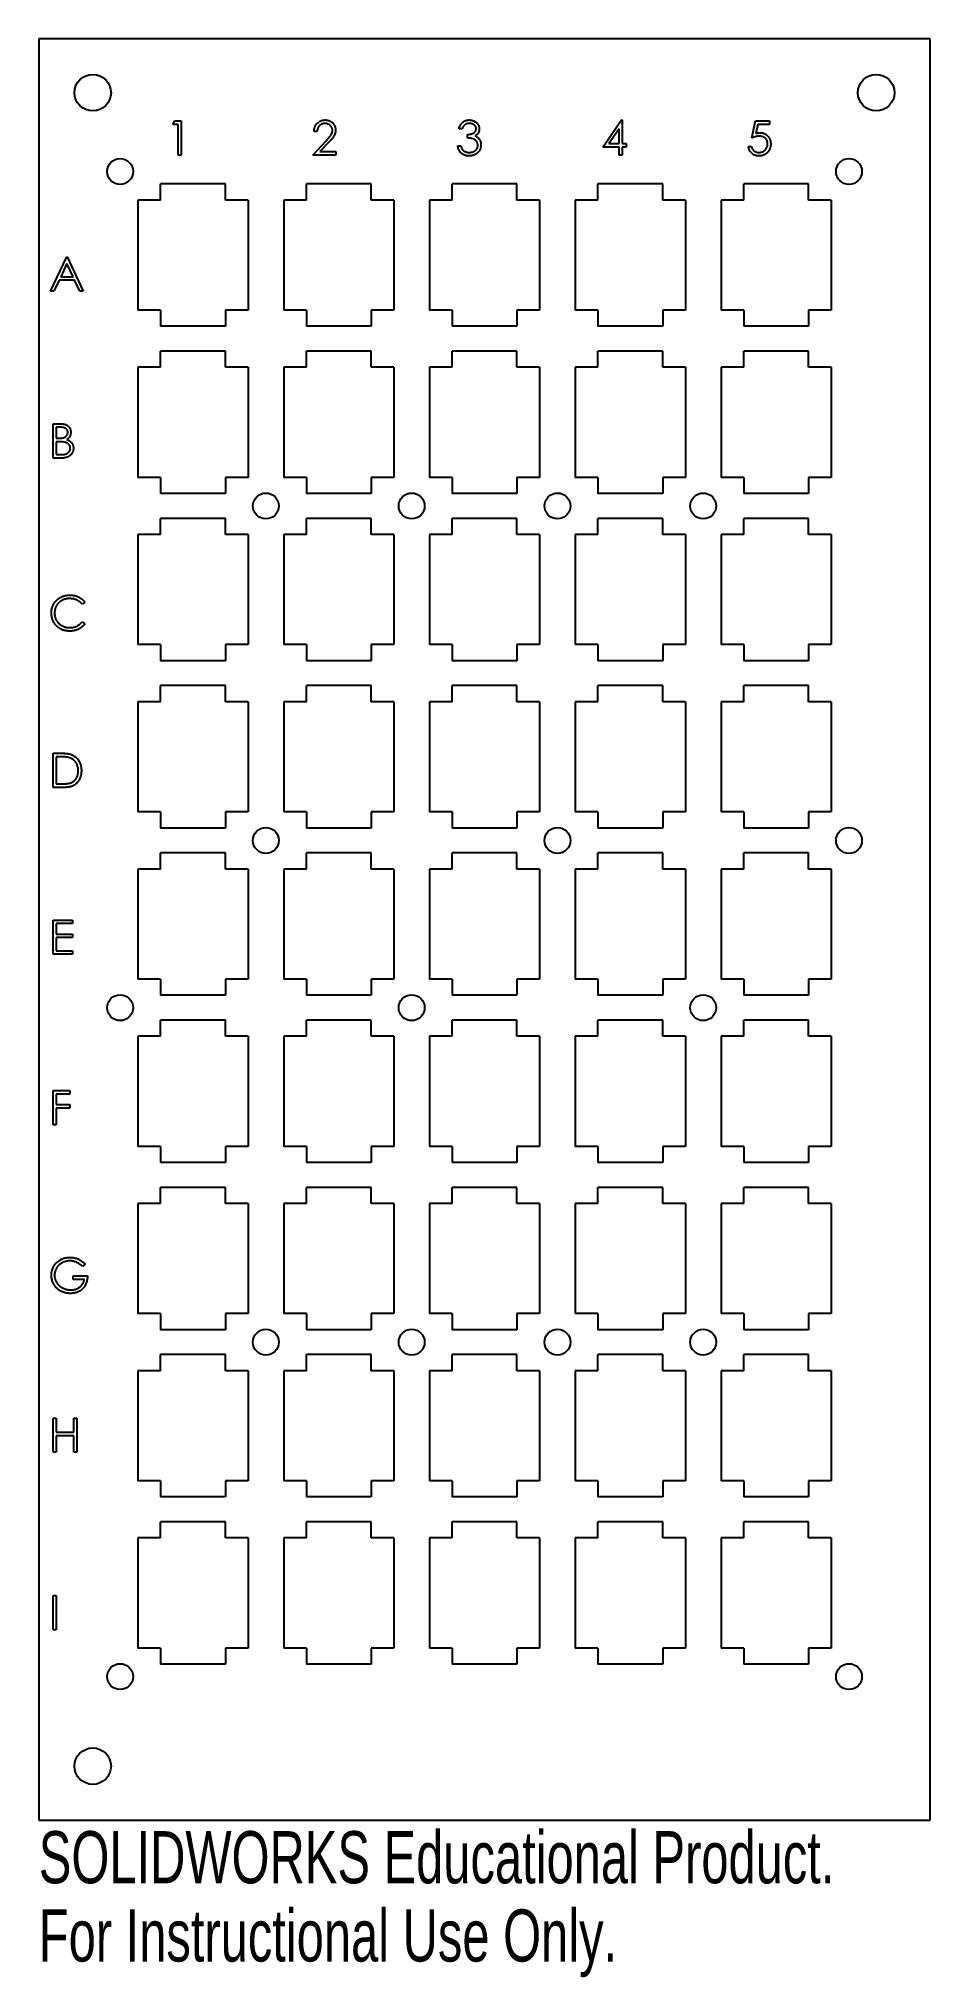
# Model space of a CAD drawing. Header units: millimetres. Extents: x -87 to -5, y -180 to -1.
import ezdxf

# ---------------------------------------------------------------- set-up
doc = ezdxf.new("R2010")
doc.units = ezdxf.units.MM
doc.styles.add('SLDTEXTSTYLE0', font='TXT', dxfattribs={"width": 0.7})

msp = doc.modelspace()

# ---------------------------------------------------------------- texts
at = {"color": 7, "linetype": 'Continuous', "char_height": 4.8336, "attachment_point": 1, "style": 'SLDTEXTSTYLE0'}
for s, insert in [('SOLIDWORKS Educational Product.', (-87.24, -166.93)), ('For Instructional Use Only.', (-87.24, -174.18))]:
    msp.add_mtext(s, dxfattribs=dict(at, insert=insert))

# ---------------------------------------------------------------- linework, layer by layer
at = {"color": 7, "linetype": 'Continuous', "lineweight": 25}
for p, q in [((-87.24, -0.81), (-87.24, -165.91)), ((-4.69, -0.81), (-87.24, -0.81)), ((-4.69, -165.91), (-4.69, -0.81)), ((-74.82, -8.74), (-74.63, -8.42)), ((-74.33, -8.74), (-74.82, -8.74)), ((-74.63, -8.42), (-74.05, -8.42)), ((-74.33, -11.59), (-74.33, -8.74)), ((-74.05, -8.42), (-74.05, -11.59)), ((-35.01, -10.86), (-33.28, -8.33)), ((-33.28, -8.33), (-33.22, -8.33)), ((-33.22, -8.33), (-33.22, -10.53)), ((-21.21, -10), (-20.88, -8.42)), ((-20.88, -8.42), (-19.58, -8.42)), ((-20.66, -8.74), (-20.83, -9.58)), ((-19.58, -8.74), (-20.66, -8.74)), ((-19.58, -8.42), (-19.58, -8.74)), ((-61.87, -11.59), (-60.64, -10.28)), ((-61.47, -9.39), (-61.75, -9.39)), ((-60.4, -10.42), (-61.2, -11.26)), ((-48.44, -10.74), (-48.16, -10.74)), ((-48.04, -9.15), (-48.32, -9.15)), ((-47.55, -10), (-47.55, -9.68)), ((-33.5, -9.15), (-34.45, -10.53)), ((-34.45, -10.53), (-33.5, -10.53)), ((-33.5, -10.53), (-33.5, -9.15)), ((-33.22, -10.53), (-32.85, -10.53)), ((-32.85, -10.53), (-32.85, -10.86)), ((-21.54, -10.78), (-21.25, -10.78)), ((-74.05, -11.59), (-74.33, -11.59)), ((-59.72, -11.59), (-61.87, -11.59)), ((-61.2, -11.26), (-59.72, -11.26)), ((-59.72, -11.26), (-59.72, -11.59)), ((-33.5, -10.86), (-35.01, -10.86)), ((-33.5, -11.59), (-33.5, -10.86)), ((-33.22, -11.59), (-33.5, -11.59)), ((-33.22, -10.86), (-33.22, -11.59)), ((-32.85, -10.86), (-33.22, -10.86)), ((-69.96, -14.26), (-75.96, -14.26)), ((-75.96, -15.76), (-75.96, -14.26)), ((-69.96, -15.76), (-69.96, -14.26)), ((-56.46, -14.26), (-62.46, -14.26)), ((-62.46, -15.76), (-62.46, -14.26)), ((-56.46, -15.76), (-56.46, -14.26)), ((-42.96, -14.26), (-48.96, -14.26)), ((-48.96, -15.76), (-48.96, -14.26)), ((-42.96, -15.76), (-42.96, -14.26)), ((-29.46, -14.26), (-35.46, -14.26)), ((-35.46, -15.76), (-35.46, -14.26)), ((-29.46, -15.76), (-29.46, -14.26)), ((-15.96, -14.26), (-21.96, -14.26)), ((-21.96, -15.76), (-21.96, -14.26)), ((-15.96, -15.76), (-15.96, -14.26)), ((-75.96, -15.76), (-78.06, -15.76)), ((-78.06, -15.76), (-78.06, -25.96)), ((-67.86, -15.76), (-69.96, -15.76)), ((-67.86, -15.76), (-67.86, -25.96)), ((-62.46, -15.76), (-64.56, -15.76)), ((-64.56, -15.76), (-64.56, -25.96)), ((-54.36, -15.76), (-56.46, -15.76)), ((-54.36, -15.76), (-54.36, -25.96)), ((-48.96, -15.76), (-51.06, -15.76)), ((-51.06, -15.76), (-51.06, -25.96)), ((-40.86, -15.76), (-42.96, -15.76)), ((-40.86, -15.76), (-40.86, -25.96)), ((-35.46, -15.76), (-37.56, -15.76)), ((-37.56, -15.76), (-37.56, -25.96)), ((-27.36, -15.76), (-29.46, -15.76)), ((-27.36, -15.76), (-27.36, -25.96)), ((-21.96, -15.76), (-24.06, -15.76)), ((-24.06, -15.76), (-24.06, -25.96)), ((-13.86, -15.76), (-15.96, -15.76)), ((-13.86, -15.76), (-13.86, -25.96)), ((-86.15, -24.2), (-84.64, -21.02)), ((-84.64, -21.02), (-84.6, -21.02)), ((-84.6, -21.02), (-83.14, -24.2)), ((-85.36, -23.18), (-85.84, -24.2)), ((-83.92, -23.18), (-85.36, -23.18)), ((-84.63, -21.64), (-85.2, -22.86)), ((-85.2, -22.86), (-84.07, -22.86)), ((-84.07, -22.86), (-84.63, -21.64)), ((-83.45, -24.2), (-83.92, -23.18)), ((-85.84, -24.2), (-86.15, -24.2)), ((-83.14, -24.2), (-83.45, -24.2)), ((-75.96, -25.96), (-78.06, -25.96)), ((-75.96, -25.96), (-75.96, -27.46)), ((-69.96, -25.96), (-69.96, -27.46)), ((-67.86, -25.96), (-69.96, -25.96)), ((-62.46, -25.96), (-64.56, -25.96)), ((-62.46, -25.96), (-62.46, -27.46)), ((-56.46, -25.96), (-56.46, -27.46)), ((-54.36, -25.96), (-56.46, -25.96)), ((-48.96, -25.96), (-51.06, -25.96)), ((-48.96, -25.96), (-48.96, -27.46)), ((-42.96, -25.96), (-42.96, -27.46)), ((-40.86, -25.96), (-42.96, -25.96)), ((-35.46, -25.96), (-37.56, -25.96)), ((-35.46, -25.96), (-35.46, -27.46)), ((-29.46, -25.96), (-29.46, -27.46)), ((-27.36, -25.96), (-29.46, -25.96)), ((-21.96, -25.96), (-24.06, -25.96)), ((-21.96, -25.96), (-21.96, -27.46)), ((-15.96, -25.96), (-15.96, -27.46)), ((-13.86, -25.96), (-15.96, -25.96)), ((-69.96, -27.46), (-75.96, -27.46)), ((-56.46, -27.46), (-62.46, -27.46)), ((-42.96, -27.46), (-48.96, -27.46)), ((-29.46, -27.46), (-35.46, -27.46)), ((-15.96, -27.46), (-21.96, -27.46)), ((-69.96, -29.76), (-75.96, -29.76)), ((-75.96, -31.26), (-75.96, -29.76)), ((-69.96, -31.26), (-69.96, -29.76)), ((-56.46, -29.76), (-62.46, -29.76)), ((-62.46, -31.26), (-62.46, -29.76)), ((-56.46, -31.26), (-56.46, -29.76)), ((-42.96, -29.76), (-48.96, -29.76)), ((-48.96, -31.26), (-48.96, -29.76)), ((-42.96, -31.26), (-42.96, -29.76)), ((-29.46, -29.76), (-35.46, -29.76)), ((-35.46, -31.26), (-35.46, -29.76)), ((-29.46, -31.26), (-29.46, -29.76)), ((-15.96, -29.76), (-21.96, -29.76)), ((-21.96, -31.26), (-21.96, -29.76)), ((-15.96, -31.26), (-15.96, -29.76)), ((-75.96, -31.26), (-78.06, -31.26)), ((-78.06, -31.26), (-78.06, -41.46)), ((-67.86, -31.26), (-69.96, -31.26)), ((-67.86, -31.26), (-67.86, -41.46)), ((-62.46, -31.26), (-64.56, -31.26)), ((-64.56, -31.26), (-64.56, -41.46)), ((-54.36, -31.26), (-56.46, -31.26)), ((-54.36, -31.26), (-54.36, -41.46)), ((-48.96, -31.26), (-51.06, -31.26)), ((-51.06, -31.26), (-51.06, -41.46)), ((-40.86, -31.26), (-42.96, -31.26)), ((-40.86, -31.26), (-40.86, -41.46)), ((-35.46, -31.26), (-37.56, -31.26)), ((-37.56, -31.26), (-37.56, -41.46)), ((-27.36, -31.26), (-29.46, -31.26)), ((-27.36, -31.26), (-27.36, -41.46)), ((-21.96, -31.26), (-24.06, -31.26)), ((-24.06, -31.26), (-24.06, -41.46)), ((-13.86, -31.26), (-15.96, -31.26)), ((-13.86, -31.26), (-13.86, -41.46)), ((-85.91, -36.49), (-85.29, -36.49)), ((-85.91, -39.67), (-85.91, -36.49)), ((-85.62, -36.82), (-85.62, -37.84)), ((-85.23, -36.82), (-85.62, -36.82)), ((-85.62, -37.84), (-85.43, -37.84)), ((-85.62, -38.16), (-85.62, -39.34)), ((-85.43, -38.16), (-85.62, -38.16)), ((-85.62, -39.34), (-85.21, -39.34)), ((-85.05, -39.67), (-85.91, -39.67)), ((-75.96, -41.46), (-78.06, -41.46)), ((-75.96, -41.46), (-75.96, -42.96)), ((-69.96, -42.96), (-75.96, -42.96)), ((-69.96, -41.46), (-69.96, -42.96)), ((-67.86, -41.46), (-69.96, -41.46)), ((-62.46, -41.46), (-64.56, -41.46)), ((-62.46, -41.46), (-62.46, -42.96)), ((-56.46, -42.96), (-62.46, -42.96)), ((-56.46, -41.46), (-56.46, -42.96)), ((-54.36, -41.46), (-56.46, -41.46)), ((-48.96, -41.46), (-51.06, -41.46)), ((-48.96, -41.46), (-48.96, -42.96)), ((-42.96, -42.96), (-48.96, -42.96)), ((-42.96, -41.46), (-42.96, -42.96)), ((-40.86, -41.46), (-42.96, -41.46)), ((-35.46, -41.46), (-37.56, -41.46)), ((-35.46, -41.46), (-35.46, -42.96)), ((-29.46, -42.96), (-35.46, -42.96)), ((-29.46, -41.46), (-29.46, -42.96)), ((-27.36, -41.46), (-29.46, -41.46)), ((-21.96, -41.46), (-24.06, -41.46)), ((-21.96, -41.46), (-21.96, -42.96)), ((-15.96, -42.96), (-21.96, -42.96)), ((-15.96, -41.46), (-15.96, -42.96)), ((-13.86, -41.46), (-15.96, -41.46)), ((-69.96, -45.26), (-75.96, -45.26)), ((-75.96, -46.76), (-75.96, -45.26)), ((-69.96, -46.76), (-69.96, -45.26)), ((-56.46, -45.26), (-62.46, -45.26)), ((-62.46, -46.76), (-62.46, -45.26)), ((-56.46, -46.76), (-56.46, -45.26)), ((-42.96, -45.26), (-48.96, -45.26)), ((-48.96, -46.76), (-48.96, -45.26)), ((-42.96, -46.76), (-42.96, -45.26)), ((-29.46, -45.26), (-35.46, -45.26)), ((-35.46, -46.76), (-35.46, -45.26)), ((-29.46, -46.76), (-29.46, -45.26)), ((-15.96, -45.26), (-21.96, -45.26)), ((-21.96, -46.76), (-21.96, -45.26)), ((-15.96, -46.76), (-15.96, -45.26)), ((-75.96, -46.76), (-78.06, -46.76)), ((-78.06, -46.76), (-78.06, -56.96)), ((-67.86, -46.76), (-69.96, -46.76)), ((-67.86, -46.76), (-67.86, -56.96)), ((-62.46, -46.76), (-64.56, -46.76)), ((-64.56, -46.76), (-64.56, -56.96)), ((-54.36, -46.76), (-56.46, -46.76)), ((-54.36, -46.76), (-54.36, -56.96)), ((-48.96, -46.76), (-51.06, -46.76)), ((-51.06, -46.76), (-51.06, -56.96)), ((-40.86, -46.76), (-42.96, -46.76)), ((-40.86, -46.76), (-40.86, -56.96)), ((-35.46, -46.76), (-37.56, -46.76)), ((-37.56, -46.76), (-37.56, -56.96)), ((-27.36, -46.76), (-29.46, -46.76)), ((-27.36, -46.76), (-27.36, -56.96)), ((-21.96, -46.76), (-24.06, -46.76)), ((-24.06, -46.76), (-24.06, -56.96)), ((-13.86, -46.76), (-15.96, -46.76)), ((-13.86, -46.76), (-13.86, -56.96)), ((-82.97, -53.03), (-83.22, -53.22)), ((-83.22, -54.85), (-82.97, -55.04)), ((-75.96, -56.96), (-78.06, -56.96)), ((-75.96, -56.96), (-75.96, -58.46)), ((-67.86, -56.96), (-69.96, -56.96)), ((-69.96, -56.96), (-69.96, -58.46)), ((-62.46, -56.96), (-64.56, -56.96)), ((-62.46, -56.96), (-62.46, -58.46)), ((-56.46, -56.96), (-56.46, -58.46)), ((-54.36, -56.96), (-56.46, -56.96)), ((-48.96, -56.96), (-51.06, -56.96)), ((-48.96, -56.96), (-48.96, -58.46)), ((-42.96, -56.96), (-42.96, -58.46)), ((-40.86, -56.96), (-42.96, -56.96)), ((-35.46, -56.96), (-37.56, -56.96)), ((-35.46, -56.96), (-35.46, -58.46)), ((-29.46, -56.96), (-29.46, -58.46)), ((-27.36, -56.96), (-29.46, -56.96)), ((-21.96, -56.96), (-24.06, -56.96)), ((-21.96, -56.96), (-21.96, -58.46)), ((-15.96, -56.96), (-15.96, -58.46)), ((-13.86, -56.96), (-15.96, -56.96)), ((-69.96, -58.46), (-75.96, -58.46)), ((-56.46, -58.46), (-62.46, -58.46)), ((-42.96, -58.46), (-48.96, -58.46)), ((-29.46, -58.46), (-35.46, -58.46)), ((-15.96, -58.46), (-21.96, -58.46)), ((-75.96, -62.26), (-75.96, -60.76)), ((-69.96, -60.76), (-75.96, -60.76)), ((-69.96, -62.26), (-69.96, -60.76)), ((-56.46, -60.76), (-62.46, -60.76)), ((-62.46, -62.26), (-62.46, -60.76)), ((-56.46, -62.26), (-56.46, -60.76)), ((-42.96, -60.76), (-48.96, -60.76)), ((-48.96, -62.26), (-48.96, -60.76)), ((-42.96, -62.26), (-42.96, -60.76)), ((-29.46, -60.76), (-35.46, -60.76)), ((-35.46, -62.26), (-35.46, -60.76)), ((-29.46, -62.26), (-29.46, -60.76)), ((-15.96, -60.76), (-21.96, -60.76)), ((-21.96, -62.26), (-21.96, -60.76)), ((-15.96, -62.26), (-15.96, -60.76)), ((-78.06, -62.26), (-78.06, -72.46)), ((-75.96, -62.26), (-78.06, -62.26)), ((-67.86, -62.26), (-69.96, -62.26)), ((-67.86, -62.26), (-67.86, -72.46)), ((-62.46, -62.26), (-64.56, -62.26)), ((-64.56, -62.26), (-64.56, -72.46)), ((-54.36, -62.26), (-56.46, -62.26)), ((-54.36, -62.26), (-54.36, -72.46)), ((-48.96, -62.26), (-51.06, -62.26)), ((-51.06, -62.26), (-51.06, -72.46)), ((-40.86, -62.26), (-42.96, -62.26)), ((-40.86, -62.26), (-40.86, -72.46)), ((-35.46, -62.26), (-37.56, -62.26)), ((-37.56, -62.26), (-37.56, -72.46)), ((-27.36, -62.26), (-29.46, -62.26)), ((-27.36, -62.26), (-27.36, -72.46)), ((-21.96, -62.26), (-24.06, -62.26)), ((-24.06, -62.26), (-24.06, -72.46)), ((-13.86, -62.26), (-15.96, -62.26)), ((-13.86, -62.26), (-13.86, -72.46)), ((-85.91, -67.02), (-85.26, -67.02)), ((-85.91, -70.2), (-85.91, -67.02)), ((-85.4, -67.35), (-85.62, -67.35)), ((-85.62, -67.35), (-85.62, -69.87)), ((-85.62, -69.87), (-85.26, -69.87)), ((-84.92, -70.2), (-85.91, -70.2)), ((-75.96, -72.46), (-78.06, -72.46)), ((-75.96, -72.46), (-75.96, -73.96)), ((-69.96, -72.46), (-69.96, -73.96)), ((-67.86, -72.46), (-69.96, -72.46)), ((-62.46, -72.46), (-64.56, -72.46)), ((-62.46, -72.46), (-62.46, -73.96)), ((-56.46, -72.46), (-56.46, -73.96)), ((-54.36, -72.46), (-56.46, -72.46)), ((-48.96, -72.46), (-51.06, -72.46)), ((-48.96, -72.46), (-48.96, -73.96)), ((-42.96, -72.46), (-42.96, -73.96)), ((-40.86, -72.46), (-42.96, -72.46)), ((-35.46, -72.46), (-37.56, -72.46)), ((-35.46, -72.46), (-35.46, -73.96)), ((-29.46, -72.46), (-29.46, -73.96)), ((-27.36, -72.46), (-29.46, -72.46)), ((-21.96, -72.46), (-24.06, -72.46)), ((-21.96, -72.46), (-21.96, -73.96)), ((-15.96, -72.46), (-15.96, -73.96)), ((-13.86, -72.46), (-15.96, -72.46)), ((-69.96, -73.96), (-75.96, -73.96)), ((-56.46, -73.96), (-62.46, -73.96)), ((-42.96, -73.96), (-48.96, -73.96)), ((-29.46, -73.96), (-35.46, -73.96)), ((-15.96, -73.96), (-21.96, -73.96)), ((-69.96, -76.26), (-75.96, -76.26)), ((-75.96, -77.76), (-75.96, -76.26)), ((-69.96, -77.76), (-69.96, -76.26)), ((-56.46, -76.26), (-62.46, -76.26)), ((-62.46, -77.76), (-62.46, -76.26)), ((-56.46, -77.76), (-56.46, -76.26)), ((-42.96, -76.26), (-48.96, -76.26)), ((-48.96, -77.76), (-48.96, -76.26)), ((-42.96, -77.76), (-42.96, -76.26)), ((-29.46, -76.26), (-35.46, -76.26)), ((-35.46, -77.76), (-35.46, -76.26)), ((-29.46, -77.76), (-29.46, -76.26)), ((-15.96, -76.26), (-21.96, -76.26)), ((-21.96, -77.76), (-21.96, -76.26)), ((-15.96, -77.76), (-15.96, -76.26)), ((-78.06, -77.76), (-78.06, -87.96)), ((-75.96, -77.76), (-78.06, -77.76)), ((-67.86, -77.76), (-69.96, -77.76)), ((-67.86, -77.76), (-67.86, -87.96)), ((-62.46, -77.76), (-64.56, -77.76)), ((-64.56, -77.76), (-64.56, -87.96)), ((-54.36, -77.76), (-56.46, -77.76)), ((-54.36, -77.76), (-54.36, -87.96)), ((-48.96, -77.76), (-51.06, -77.76)), ((-51.06, -77.76), (-51.06, -87.96)), ((-40.86, -77.76), (-42.96, -77.76)), ((-40.86, -77.76), (-40.86, -87.96)), ((-35.46, -77.76), (-37.56, -77.76)), ((-37.56, -77.76), (-37.56, -87.96)), ((-27.36, -77.76), (-29.46, -77.76)), ((-27.36, -77.76), (-27.36, -87.96)), ((-21.96, -77.76), (-24.06, -77.76)), ((-24.06, -77.76), (-24.06, -87.96)), ((-13.86, -77.76), (-15.96, -77.76)), ((-13.86, -77.76), (-13.86, -87.96)), ((-85.91, -82.49), (-84.11, -82.49)), ((-85.91, -85.66), (-85.91, -82.49)), ((-84.11, -82.49), (-84.11, -82.81)), ((-85.62, -82.81), (-85.62, -83.79)), ((-84.11, -82.81), (-85.62, -82.81)), ((-85.62, -83.79), (-84.11, -83.79)), ((-85.62, -84.12), (-85.62, -85.34)), ((-84.11, -84.12), (-85.62, -84.12)), ((-84.11, -83.79), (-84.11, -84.12)), ((-84.11, -85.66), (-85.91, -85.66)), ((-85.62, -85.34), (-84.11, -85.34)), ((-84.11, -85.34), (-84.11, -85.66)), ((-75.96, -87.96), (-78.06, -87.96)), ((-75.96, -87.96), (-75.96, -89.46)), ((-69.96, -87.96), (-69.96, -89.46)), ((-67.86, -87.96), (-69.96, -87.96)), ((-62.46, -87.96), (-64.56, -87.96)), ((-62.46, -87.96), (-62.46, -89.46)), ((-56.46, -87.96), (-56.46, -89.46)), ((-54.36, -87.96), (-56.46, -87.96)), ((-48.96, -87.96), (-51.06, -87.96)), ((-48.96, -87.96), (-48.96, -89.46)), ((-42.96, -87.96), (-42.96, -89.46)), ((-40.86, -87.96), (-42.96, -87.96)), ((-35.46, -87.96), (-37.56, -87.96)), ((-35.46, -87.96), (-35.46, -89.46)), ((-29.46, -87.96), (-29.46, -89.46)), ((-27.36, -87.96), (-29.46, -87.96)), ((-21.96, -87.96), (-24.06, -87.96)), ((-21.96, -87.96), (-21.96, -89.46)), ((-15.96, -87.96), (-15.96, -89.46)), ((-13.86, -87.96), (-15.96, -87.96)), ((-69.96, -89.46), (-75.96, -89.46)), ((-56.46, -89.46), (-62.46, -89.46)), ((-42.96, -89.46), (-48.96, -89.46)), ((-29.46, -89.46), (-35.46, -89.46)), ((-15.96, -89.46), (-21.96, -89.46)), ((-75.96, -93.26), (-78.06, -93.26)), ((-78.06, -93.26), (-78.06, -103.46)), ((-75.96, -93.26), (-75.96, -91.76)), ((-69.96, -91.76), (-75.96, -91.76)), ((-69.96, -93.26), (-69.96, -91.76)), ((-67.86, -93.26), (-69.96, -93.26)), ((-67.86, -93.26), (-67.86, -103.46)), ((-62.46, -93.26), (-64.56, -93.26)), ((-64.56, -93.26), (-64.56, -103.46)), ((-56.46, -91.76), (-62.46, -91.76)), ((-62.46, -93.26), (-62.46, -91.76)), ((-56.46, -93.26), (-56.46, -91.76)), ((-54.36, -93.26), (-56.46, -93.26)), ((-54.36, -93.26), (-54.36, -103.46)), ((-48.96, -93.26), (-51.06, -93.26)), ((-51.06, -93.26), (-51.06, -103.46)), ((-42.96, -91.76), (-48.96, -91.76)), ((-48.96, -93.26), (-48.96, -91.76)), ((-42.96, -93.26), (-42.96, -91.76)), ((-40.86, -93.26), (-42.96, -93.26)), ((-40.86, -93.26), (-40.86, -103.46)), ((-35.46, -93.26), (-37.56, -93.26)), ((-37.56, -93.26), (-37.56, -103.46)), ((-29.46, -91.76), (-35.46, -91.76)), ((-35.46, -93.26), (-35.46, -91.76)), ((-29.46, -93.26), (-29.46, -91.76)), ((-27.36, -93.26), (-29.46, -93.26)), ((-27.36, -93.26), (-27.36, -103.46)), ((-21.96, -93.26), (-24.06, -93.26)), ((-24.06, -93.26), (-24.06, -103.46)), ((-15.96, -91.76), (-21.96, -91.76)), ((-21.96, -93.26), (-21.96, -91.76)), ((-15.96, -93.26), (-15.96, -91.76)), ((-13.86, -93.26), (-15.96, -93.26)), ((-13.86, -93.26), (-13.86, -103.46)), ((-85.91, -98.28), (-84.36, -98.28)), ((-85.91, -101.46), (-85.91, -98.28)), ((-85.62, -98.61), (-85.62, -99.59)), ((-84.36, -98.61), (-85.62, -98.61)), ((-84.36, -98.28), (-84.36, -98.61)), ((-85.62, -99.59), (-84.36, -99.59)), ((-85.62, -99.91), (-85.62, -101.46)), ((-84.36, -99.91), (-85.62, -99.91)), ((-84.36, -99.59), (-84.36, -99.91)), ((-85.62, -101.46), (-85.91, -101.46)), ((-75.96, -103.46), (-78.06, -103.46)), ((-75.96, -103.46), (-75.96, -104.96)), ((-69.96, -103.46), (-69.96, -104.96)), ((-67.86, -103.46), (-69.96, -103.46)), ((-62.46, -103.46), (-64.56, -103.46)), ((-62.46, -103.46), (-62.46, -104.96)), ((-56.46, -103.46), (-56.46, -104.96)), ((-54.36, -103.46), (-56.46, -103.46)), ((-48.96, -103.46), (-51.06, -103.46)), ((-48.96, -103.46), (-48.96, -104.96)), ((-42.96, -103.46), (-42.96, -104.96)), ((-40.86, -103.46), (-42.96, -103.46)), ((-35.46, -103.46), (-37.56, -103.46)), ((-35.46, -103.46), (-35.46, -104.96)), ((-29.46, -103.46), (-29.46, -104.96)), ((-27.36, -103.46), (-29.46, -103.46)), ((-21.96, -103.46), (-24.06, -103.46)), ((-21.96, -103.46), (-21.96, -104.96)), ((-15.96, -103.46), (-15.96, -104.96)), ((-13.86, -103.46), (-15.96, -103.46)), ((-69.96, -104.96), (-75.96, -104.96)), ((-56.46, -104.96), (-62.46, -104.96)), ((-42.96, -104.96), (-48.96, -104.96)), ((-29.46, -104.96), (-35.46, -104.96)), ((-15.96, -104.96), (-21.96, -104.96)), ((-69.96, -107.26), (-75.96, -107.26)), ((-75.96, -108.76), (-75.96, -107.26)), ((-69.96, -108.76), (-69.96, -107.26)), ((-56.46, -107.26), (-62.46, -107.26)), ((-62.46, -108.76), (-62.46, -107.26)), ((-56.46, -108.76), (-56.46, -107.26)), ((-42.96, -107.26), (-48.96, -107.26)), ((-48.96, -108.76), (-48.96, -107.26)), ((-42.96, -108.76), (-42.96, -107.26)), ((-29.46, -107.26), (-35.46, -107.26)), ((-35.46, -108.76), (-35.46, -107.26)), ((-29.46, -108.76), (-29.46, -107.26)), ((-15.96, -107.26), (-21.96, -107.26)), ((-21.96, -108.76), (-21.96, -107.26)), ((-15.96, -108.76), (-15.96, -107.26)), ((-75.96, -108.76), (-78.06, -108.76)), ((-78.06, -108.76), (-78.06, -118.96)), ((-67.86, -108.76), (-69.96, -108.76)), ((-67.86, -108.76), (-67.86, -118.96)), ((-64.56, -108.76), (-64.56, -118.96)), ((-62.46, -108.76), (-64.56, -108.76)), ((-54.36, -108.76), (-56.46, -108.76)), ((-54.36, -108.76), (-54.36, -118.96)), ((-48.96, -108.76), (-51.06, -108.76)), ((-51.06, -108.76), (-51.06, -118.96)), ((-40.86, -108.76), (-42.96, -108.76)), ((-40.86, -108.76), (-40.86, -118.96)), ((-35.46, -108.76), (-37.56, -108.76)), ((-37.56, -108.76), (-37.56, -118.96)), ((-27.36, -108.76), (-29.46, -108.76)), ((-27.36, -108.76), (-27.36, -118.96)), ((-21.96, -108.76), (-24.06, -108.76)), ((-24.06, -108.76), (-24.06, -118.96)), ((-13.86, -108.76), (-15.96, -108.76)), ((-13.86, -108.76), (-13.86, -118.96)), ((-82.93, -114.37), (-83.18, -114.61)), ((-84.07, -115.46), (-82.73, -115.46)), ((-84.07, -115.79), (-84.07, -115.46)), ((-83.02, -115.79), (-84.07, -115.79)), ((-75.96, -118.96), (-78.06, -118.96)), ((-75.96, -118.96), (-75.96, -120.46)), ((-69.96, -118.96), (-69.96, -120.46)), ((-67.86, -118.96), (-69.96, -118.96)), ((-62.46, -118.96), (-64.56, -118.96)), ((-62.46, -118.96), (-62.46, -120.46)), ((-56.46, -118.96), (-56.46, -120.46)), ((-54.36, -118.96), (-56.46, -118.96)), ((-48.96, -118.96), (-51.06, -118.96)), ((-48.96, -118.96), (-48.96, -120.46)), ((-42.96, -118.96), (-42.96, -120.46)), ((-40.86, -118.96), (-42.96, -118.96)), ((-35.46, -118.96), (-37.56, -118.96)), ((-35.46, -118.96), (-35.46, -120.46)), ((-29.46, -118.96), (-29.46, -120.46)), ((-27.36, -118.96), (-29.46, -118.96)), ((-21.96, -118.96), (-24.06, -118.96)), ((-21.96, -118.96), (-21.96, -120.46)), ((-15.96, -118.96), (-15.96, -120.46)), ((-13.86, -118.96), (-15.96, -118.96)), ((-69.96, -120.46), (-75.96, -120.46)), ((-56.46, -120.46), (-62.46, -120.46)), ((-42.96, -120.46), (-48.96, -120.46)), ((-29.46, -120.46), (-35.46, -120.46)), ((-15.96, -120.46), (-21.96, -120.46)), ((-69.96, -122.76), (-75.96, -122.76)), ((-75.96, -124.26), (-75.96, -122.76)), ((-69.96, -124.26), (-69.96, -122.76)), ((-56.46, -122.76), (-62.46, -122.76)), ((-62.46, -124.26), (-62.46, -122.76)), ((-56.46, -124.26), (-56.46, -122.76)), ((-42.96, -122.76), (-48.96, -122.76)), ((-48.96, -124.26), (-48.96, -122.76)), ((-42.96, -124.26), (-42.96, -122.76)), ((-29.46, -122.76), (-35.46, -122.76)), ((-35.46, -124.26), (-35.46, -122.76)), ((-29.46, -124.26), (-29.46, -122.76)), ((-15.96, -122.76), (-21.96, -122.76)), ((-21.96, -124.26), (-21.96, -122.76)), ((-15.96, -124.26), (-15.96, -122.76)), ((-78.06, -124.26), (-78.06, -134.46)), ((-75.96, -124.26), (-78.06, -124.26)), ((-67.86, -124.26), (-69.96, -124.26)), ((-67.86, -124.26), (-67.86, -134.46)), ((-64.56, -124.26), (-64.56, -134.46)), ((-62.46, -124.26), (-64.56, -124.26)), ((-54.36, -124.26), (-56.46, -124.26)), ((-54.36, -124.26), (-54.36, -134.46)), ((-48.96, -124.26), (-51.06, -124.26)), ((-51.06, -124.26), (-51.06, -134.46)), ((-40.86, -124.26), (-42.96, -124.26)), ((-40.86, -124.26), (-40.86, -134.46)), ((-35.46, -124.26), (-37.56, -124.26)), ((-37.56, -124.26), (-37.56, -134.46)), ((-27.36, -124.26), (-29.46, -124.26)), ((-27.36, -124.26), (-27.36, -134.46)), ((-21.96, -124.26), (-24.06, -124.26)), ((-24.06, -124.26), (-24.06, -134.46)), ((-13.86, -124.26), (-15.96, -124.26)), ((-13.86, -124.26), (-13.86, -134.46)), ((-85.91, -128.65), (-85.62, -128.65)), ((-85.91, -131.82), (-85.91, -128.65)), ((-85.62, -128.65), (-85.62, -129.95)), ((-83.99, -128.65), (-83.71, -128.65)), ((-83.99, -129.95), (-83.99, -128.65)), ((-83.71, -128.65), (-83.71, -131.82)), ((-85.62, -129.95), (-83.99, -129.95)), ((-85.62, -130.28), (-85.62, -131.82)), ((-83.99, -130.28), (-85.62, -130.28)), ((-83.99, -131.82), (-83.99, -130.28)), ((-85.62, -131.82), (-85.91, -131.82)), ((-83.71, -131.82), (-83.99, -131.82)), ((-75.96, -134.46), (-78.06, -134.46)), ((-75.96, -134.46), (-75.96, -135.96)), ((-67.86, -134.46), (-69.96, -134.46)), ((-69.96, -134.46), (-69.96, -135.96)), ((-62.46, -134.46), (-64.56, -134.46)), ((-62.46, -134.46), (-62.46, -135.96)), ((-56.46, -134.46), (-56.46, -135.96)), ((-54.36, -134.46), (-56.46, -134.46)), ((-48.96, -134.46), (-51.06, -134.46)), ((-48.96, -134.46), (-48.96, -135.96)), ((-42.96, -134.46), (-42.96, -135.96)), ((-40.86, -134.46), (-42.96, -134.46)), ((-35.46, -134.46), (-37.56, -134.46)), ((-35.46, -134.46), (-35.46, -135.96)), ((-29.46, -134.46), (-29.46, -135.96)), ((-27.36, -134.46), (-29.46, -134.46)), ((-21.96, -134.46), (-24.06, -134.46)), ((-21.96, -134.46), (-21.96, -135.96)), ((-15.96, -134.46), (-15.96, -135.96)), ((-13.86, -134.46), (-15.96, -134.46)), ((-69.96, -135.96), (-75.96, -135.96)), ((-56.46, -135.96), (-62.46, -135.96)), ((-42.96, -135.96), (-48.96, -135.96)), ((-29.46, -135.96), (-35.46, -135.96)), ((-15.96, -135.96), (-21.96, -135.96)), ((-69.96, -138.26), (-75.96, -138.26)), ((-75.96, -139.76), (-75.96, -138.26)), ((-69.96, -139.76), (-69.96, -138.26)), ((-56.46, -138.26), (-62.46, -138.26)), ((-62.46, -139.76), (-62.46, -138.26)), ((-56.46, -139.76), (-56.46, -138.26)), ((-42.96, -138.26), (-48.96, -138.26)), ((-48.96, -139.76), (-48.96, -138.26)), ((-42.96, -139.76), (-42.96, -138.26)), ((-29.46, -138.26), (-35.46, -138.26)), ((-35.46, -139.76), (-35.46, -138.26)), ((-29.46, -139.76), (-29.46, -138.26)), ((-15.96, -138.26), (-21.96, -138.26)), ((-21.96, -139.76), (-21.96, -138.26)), ((-15.96, -139.76), (-15.96, -138.26)), ((-75.96, -139.76), (-78.06, -139.76)), ((-78.06, -139.76), (-78.06, -149.96)), ((-67.86, -139.76), (-69.96, -139.76)), ((-67.86, -139.76), (-67.86, -149.96)), ((-62.46, -139.76), (-64.56, -139.76)), ((-64.56, -139.76), (-64.56, -149.96)), ((-54.36, -139.76), (-56.46, -139.76)), ((-54.36, -139.76), (-54.36, -149.96)), ((-48.96, -139.76), (-51.06, -139.76)), ((-51.06, -139.76), (-51.06, -149.96)), ((-40.86, -139.76), (-42.96, -139.76)), ((-40.86, -139.76), (-40.86, -149.96)), ((-35.46, -139.76), (-37.56, -139.76)), ((-37.56, -139.76), (-37.56, -149.96)), ((-27.36, -139.76), (-29.46, -139.76)), ((-27.36, -139.76), (-27.36, -149.96)), ((-21.96, -139.76), (-24.06, -139.76)), ((-24.06, -139.76), (-24.06, -149.96)), ((-13.86, -139.76), (-15.96, -139.76)), ((-13.86, -139.76), (-13.86, -149.96)), ((-85.91, -145.09), (-85.62, -145.09)), ((-85.91, -148.27), (-85.91, -145.09)), ((-85.62, -145.09), (-85.62, -148.27)), ((-85.62, -148.27), (-85.91, -148.27)), ((-75.96, -149.96), (-78.06, -149.96)), ((-75.96, -149.96), (-75.96, -151.46)), ((-69.96, -149.96), (-69.96, -151.46)), ((-67.86, -149.96), (-69.96, -149.96)), ((-62.46, -149.96), (-64.56, -149.96)), ((-62.46, -149.96), (-62.46, -151.46)), ((-56.46, -149.96), (-56.46, -151.46)), ((-54.36, -149.96), (-56.46, -149.96)), ((-48.96, -149.96), (-51.06, -149.96)), ((-48.96, -149.96), (-48.96, -151.46)), ((-42.96, -149.96), (-42.96, -151.46)), ((-40.86, -149.96), (-42.96, -149.96)), ((-35.46, -149.96), (-37.56, -149.96)), ((-35.46, -149.96), (-35.46, -151.46)), ((-29.46, -149.96), (-29.46, -151.46)), ((-27.36, -149.96), (-29.46, -149.96)), ((-21.96, -149.96), (-24.06, -149.96)), ((-21.96, -149.96), (-21.96, -151.46)), ((-15.96, -149.96), (-15.96, -151.46)), ((-13.86, -149.96), (-15.96, -149.96)), ((-69.96, -151.46), (-75.96, -151.46)), ((-56.46, -151.46), (-62.46, -151.46)), ((-42.96, -151.46), (-48.96, -151.46)), ((-29.46, -151.46), (-35.46, -151.46)), ((-15.96, -151.46), (-21.96, -151.46)), ((-87.24, -165.91), (-4.69, -165.91))]:
    msp.add_line(p, q, dxfattribs=at)
for centre, radius in [((-82.24, -5.81), 1.69), ((-9.69, -5.81), 1.69), ((-79.71, -13.11), 1.2), ((-12.21, -13.11), 1.2), ((-66.21, -44.11), 1.2), ((-52.71, -44.11), 1.2), ((-39.21, -44.11), 1.2), ((-25.71, -44.11), 1.2), ((-66.21, -75.11), 1.2), ((-39.21, -75.11), 1.2), ((-12.21, -75.11), 1.2), ((-79.71, -90.61), 1.2), ((-52.71, -90.61), 1.2), ((-25.71, -90.61), 1.2), ((-66.21, -121.61), 1.2), ((-52.71, -121.61), 1.2), ((-39.21, -121.61), 1.2), ((-25.71, -121.61), 1.2), ((-79.71, -152.61), 1.2), ((-12.21, -152.61), 1.2), ((-82.24, -160.91), 1.69)]:
    msp.add_circle(centre, radius, dxfattribs=at)
for points, knots in [([(-61.75, -9.39), (-61.75, -9.35), (-61.75, -9.28), (-61.73, -9.17), (-61.71, -9.07), (-61.67, -8.97), (-61.63, -8.88), (-61.58, -8.79), (-61.52, -8.71), (-61.45, -8.63), (-61.37, -8.56), (-61.29, -8.5), (-61.21, -8.45), (-61.12, -8.41), (-61.02, -8.37), (-60.92, -8.35), (-60.82, -8.34), (-60.75, -8.33), (-60.72, -8.33)], [0, 0, 0, 0, 0.0687908, 0.1351033, 0.1989787, 0.2619043, 0.323495, 0.3851954, 0.4469692, 0.5097648, 0.5722506, 0.6334052, 0.6932512, 0.7525832, 0.8125793, 0.8732751, 0.9355499, 1, 1, 1, 1]), ([(-60.73, -8.66), (-60.76, -8.66), (-60.81, -8.66), (-60.88, -8.67), (-60.95, -8.68), (-61.01, -8.71), (-61.07, -8.73), (-61.13, -8.77), (-61.19, -8.81), (-61.24, -8.85), (-61.29, -8.9), (-61.33, -8.96), (-61.37, -9.02), (-61.4, -9.08), (-61.42, -9.15), (-61.44, -9.23), (-61.46, -9.31), (-61.47, -9.36), (-61.47, -9.39)], [0, 0, 0, 0, 0.06443, 0.12653, 0.186744, 0.245898, 0.304053, 0.362196, 0.420655, 0.480331, 0.540663, 0.600744, 0.661982, 0.72448, 0.789067, 0.856333, 0.926362, 1, 1, 1, 1]), ([(-60.04, -9.3), (-60.04, -9.28), (-60.04, -9.24), (-60.05, -9.18), (-60.07, -9.12), (-60.09, -9.06), (-60.12, -9), (-60.16, -8.95), (-60.2, -8.9), (-60.24, -8.85), (-60.29, -8.8), (-60.35, -8.77), (-60.4, -8.73), (-60.46, -8.71), (-60.53, -8.68), (-60.59, -8.67), (-60.66, -8.66), (-60.71, -8.66), (-60.73, -8.66)], [0, 0, 0, 0, 0.061965, 0.122122, 0.180988, 0.239933, 0.299906, 0.359989, 0.421776, 0.486576, 0.551535, 0.615018, 0.677259, 0.73973, 0.80305, 0.866495, 0.931973, 1, 1, 1, 1]), ([(-60.72, -8.33), (-60.68, -8.33), (-60.61, -8.34), (-60.51, -8.35), (-60.42, -8.37), (-60.33, -8.4), (-60.24, -8.44), (-60.17, -8.49), (-60.09, -8.55), (-60.02, -8.61), (-59.96, -8.68), (-59.91, -8.76), (-59.86, -8.84), (-59.82, -8.92), (-59.79, -9.01), (-59.77, -9.09), (-59.76, -9.18), (-59.76, -9.25), (-59.76, -9.28)], [0, 0, 0, 0, 0.06948, 0.136525, 0.200801, 0.263983, 0.325711, 0.387271, 0.449493, 0.512955, 0.576266, 0.637575, 0.697901, 0.757558, 0.816588, 0.876646, 0.937286, 1, 1, 1, 1]), ([(-48.32, -9.15), (-48.31, -9.12), (-48.3, -9.05), (-48.27, -8.96), (-48.23, -8.88), (-48.19, -8.8), (-48.15, -8.73), (-48.09, -8.66), (-48.04, -8.6), (-47.98, -8.54), (-47.91, -8.49), (-47.84, -8.45), (-47.77, -8.42), (-47.7, -8.39), (-47.62, -8.36), (-47.54, -8.35), (-47.46, -8.34), (-47.4, -8.33), (-47.38, -8.33)], [0, 0, 0, 0, 0.072625, 0.141977, 0.208985, 0.273957, 0.336889, 0.398745, 0.460116, 0.520825, 0.580994, 0.640152, 0.698622, 0.757271, 0.816427, 0.876254, 0.937165, 1, 1, 1, 1]), ([(-47.37, -8.66), (-47.41, -8.66), (-47.48, -8.66), (-47.58, -8.68), (-47.67, -8.72), (-47.75, -8.76), (-47.8, -8.8), (-47.84, -8.84), (-47.88, -8.88), (-47.91, -8.92), (-47.94, -8.97), (-47.98, -9.03), (-48.01, -9.08), (-48.03, -9.13), (-48.04, -9.15)], [0, 0, 0, 0, 0.1227119, 0.239685, 0.3518159, 0.4637661, 0.5208178, 0.5794483, 0.6406041, 0.7052975, 0.7736339, 0.8446694, 0.9200565, 1, 1, 1, 1]), ([(-47.38, -8.33), (-47.33, -8.33), (-47.25, -8.34), (-47.13, -8.36), (-47.02, -8.4), (-46.9, -8.45), (-46.8, -8.51), (-46.71, -8.58), (-46.63, -8.66), (-46.57, -8.75), (-46.51, -8.85), (-46.48, -8.95), (-46.45, -9.05), (-46.45, -9.12), (-46.45, -9.16)], [0, 0, 0, 0, 0.090254, 0.17854, 0.266093, 0.354631, 0.441886, 0.525747, 0.608114, 0.690197, 0.770821, 0.848326, 0.924012, 1, 1, 1, 1]), ([(-46.73, -9.16), (-46.73, -9.14), (-46.73, -9.11), (-46.74, -9.06), (-46.76, -9.01), (-46.78, -8.97), (-46.8, -8.92), (-46.83, -8.88), (-46.87, -8.84), (-46.91, -8.81), (-46.96, -8.77), (-47.01, -8.74), (-47.06, -8.72), (-47.12, -8.7), (-47.18, -8.68), (-47.24, -8.67), (-47.3, -8.66), (-47.35, -8.66), (-47.37, -8.66)], [0, 0, 0, 0, 0.0552704, 0.1099577, 0.1639122, 0.218089, 0.2733095, 0.3309135, 0.3909942, 0.4546407, 0.5188981, 0.5833422, 0.6485434, 0.7150525, 0.7825186, 0.8523339, 0.9249342, 1, 1, 1, 1]), ([(-60.64, -10.28), (-60.61, -10.24), (-60.56, -10.18), (-60.47, -10.1), (-60.4, -10.02), (-60.34, -9.94), (-60.28, -9.87), (-60.23, -9.81), (-60.19, -9.75), (-60.15, -9.69), (-60.11, -9.61), (-60.07, -9.51), (-60.05, -9.41), (-60.04, -9.34), (-60.04, -9.3)], [0, 0, 0, 0, 0.1108026, 0.2128292, 0.3061013, 0.3906473, 0.4669245, 0.534481, 0.5935869, 0.644557, 0.7362005, 0.825024, 0.9119856, 1, 1, 1, 1]), ([(-59.76, -9.28), (-59.76, -9.32), (-59.76, -9.41), (-59.79, -9.54), (-59.83, -9.66), (-59.88, -9.76), (-59.93, -9.84), (-59.97, -9.91), (-60.02, -9.98), (-60.08, -10.06), (-60.15, -10.14), (-60.23, -10.23), (-60.31, -10.32), (-60.37, -10.38), (-60.4, -10.42)], [0, 0, 0, 0, 0.098701, 0.195671, 0.29242, 0.391339, 0.444459, 0.504225, 0.570348, 0.642914, 0.72229, 0.807923, 0.90047, 1, 1, 1, 1]), ([(-47.38, -11.67), (-47.42, -11.67), (-47.48, -11.67), (-47.58, -11.66), (-47.68, -11.64), (-47.77, -11.61), (-47.85, -11.58), (-47.93, -11.54), (-48.01, -11.49), (-48.08, -11.43), (-48.15, -11.37), (-48.21, -11.3), (-48.26, -11.22), (-48.31, -11.14), (-48.35, -11.05), (-48.39, -10.95), (-48.42, -10.85), (-48.43, -10.77), (-48.44, -10.74)], [0, 0, 0, 0, 0.065538, 0.128956, 0.190367, 0.249965, 0.308569, 0.366415, 0.424556, 0.483181, 0.542251, 0.601744, 0.662508, 0.7245, 0.789139, 0.856354, 0.926299, 1, 1, 1, 1]), ([(-48.16, -10.74), (-48.15, -10.76), (-48.14, -10.81), (-48.11, -10.88), (-48.08, -10.94), (-48.05, -11), (-48.02, -11.05), (-47.99, -11.1), (-47.95, -11.14), (-47.92, -11.16), (-47.91, -11.17)], [0, 0, 0, 0, 0.14977, 0.291316, 0.425966, 0.55216, 0.671527, 0.786122, 0.895325, 1, 1, 1, 1]), ([(-47.55, -9.68), (-47.51, -9.68), (-47.43, -9.67), (-47.32, -9.66), (-47.21, -9.64), (-47.11, -9.6), (-47.02, -9.56), (-46.94, -9.52), (-46.87, -9.47), (-46.82, -9.41), (-46.78, -9.35), (-46.75, -9.29), (-46.74, -9.22), (-46.73, -9.18), (-46.73, -9.16)], [0, 0, 0, 0, 0.110174, 0.215729, 0.318104, 0.417658, 0.511742, 0.59626, 0.673405, 0.744145, 0.810662, 0.874049, 0.936691, 1, 1, 1, 1]), ([(-46.57, -10.67), (-46.57, -10.64), (-46.57, -10.59), (-46.6, -10.5), (-46.63, -10.41), (-46.68, -10.34), (-46.74, -10.26), (-46.81, -10.2), (-46.89, -10.14), (-46.96, -10.11), (-47.03, -10.08), (-47.08, -10.06), (-47.14, -10.05), (-47.21, -10.04), (-47.29, -10.02), (-47.37, -10.02), (-47.46, -10.01), (-47.52, -10), (-47.55, -10)], [0, 0, 0, 0, 0.066907, 0.13348, 0.201027, 0.271634, 0.342905, 0.413859, 0.485996, 0.560246, 0.599899, 0.644068, 0.691904, 0.744697, 0.801499, 0.862863, 0.929331, 1, 1, 1, 1]), ([(-46.28, -10.65), (-46.29, -10.69), (-46.29, -10.78), (-46.32, -10.91), (-46.36, -11.04), (-46.43, -11.16), (-46.51, -11.28), (-46.6, -11.38), (-46.7, -11.47), (-46.82, -11.54), (-46.95, -11.6), (-47.09, -11.64), (-47.23, -11.67), (-47.33, -11.67), (-47.38, -11.67)], [0, 0, 0, 0, 0.079641, 0.158908, 0.239599, 0.322582, 0.406, 0.487843, 0.569676, 0.65302, 0.737412, 0.822558, 0.909755, 1, 1, 1, 1]), ([(-47.38, -11.35), (-47.35, -11.35), (-47.29, -11.34), (-47.21, -11.33), (-47.12, -11.32), (-47.05, -11.3), (-46.98, -11.27), (-46.91, -11.23), (-46.85, -11.19), (-46.79, -11.15), (-46.74, -11.09), (-46.69, -11.04), (-46.66, -10.99), (-46.62, -10.93), (-46.6, -10.87), (-46.58, -10.8), (-46.57, -10.74), (-46.57, -10.7), (-46.57, -10.67)], [0, 0, 0, 0, 0.076072, 0.148752, 0.218403, 0.28576, 0.350598, 0.414964, 0.478069, 0.541761, 0.60435, 0.664075, 0.721464, 0.777587, 0.832644, 0.887844, 0.94346, 1, 1, 1, 1]), ([(-46.45, -9.16), (-46.45, -9.19), (-46.45, -9.26), (-46.47, -9.35), (-46.5, -9.44), (-46.54, -9.53), (-46.59, -9.61), (-46.66, -9.68), (-46.73, -9.75), (-46.79, -9.79), (-46.82, -9.81)], [0, 0, 0, 0, 0.128068, 0.250608, 0.37063, 0.490072, 0.610375, 0.734313, 0.863217, 1, 1, 1, 1]), ([(-46.82, -9.81), (-46.78, -9.83), (-46.72, -9.86), (-46.63, -9.92), (-46.54, -10), (-46.5, -10.05), (-46.47, -10.08)], [0, 0, 0, 0, 0.253916, 0.503896, 0.750255, 1, 1, 1, 1]), ([(-46.47, -10.08), (-46.46, -10.1), (-46.43, -10.15), (-46.39, -10.21), (-46.36, -10.28), (-46.33, -10.35), (-46.31, -10.42), (-46.3, -10.49), (-46.29, -10.57), (-46.29, -10.62), (-46.28, -10.65)], [0, 0, 0, 0, 0.128136, 0.254173, 0.378112, 0.501712, 0.623986, 0.747096, 0.872875, 1, 1, 1, 1]), ([(-20.57, -11.67), (-20.6, -11.67), (-20.66, -11.67), (-20.75, -11.66), (-20.84, -11.64), (-20.92, -11.61), (-21, -11.57), (-21.08, -11.53), (-21.15, -11.48), (-21.22, -11.42), (-21.28, -11.36), (-21.34, -11.29), (-21.39, -11.21), (-21.43, -11.14), (-21.47, -11.05), (-21.5, -10.96), (-21.52, -10.87), (-21.53, -10.81), (-21.54, -10.78)], [0, 0, 0, 0, 0.06543, 0.128725, 0.190261, 0.250757, 0.310855, 0.370776, 0.431883, 0.493799, 0.556167, 0.617293, 0.678627, 0.740678, 0.80296, 0.866786, 0.932338, 1, 1, 1, 1]), ([(-21.25, -10.78), (-21.24, -10.81), (-21.23, -10.86), (-21.2, -10.95), (-21.17, -11.02), (-21.12, -11.08), (-21.07, -11.14), (-21.01, -11.19), (-20.95, -11.24), (-20.87, -11.27), (-20.8, -11.31), (-20.72, -11.33), (-20.63, -11.34), (-20.58, -11.35), (-20.55, -11.35)], [0, 0, 0, 0, 0.094686, 0.181992, 0.264373, 0.341639, 0.418558, 0.496448, 0.577307, 0.661447, 0.746668, 0.831367, 0.915207, 1, 1, 1, 1]), ([(-20.51, -9.84), (-20.54, -9.84), (-20.59, -9.84), (-20.66, -9.85), (-20.75, -9.86), (-20.83, -9.88), (-20.92, -9.9), (-21.01, -9.93), (-21.11, -9.96), (-21.18, -9.99), (-21.21, -10)], [0, 0, 0, 0, 0.102203, 0.211023, 0.3251, 0.446502, 0.573788, 0.708901, 0.850358, 1, 1, 1, 1]), ([(-20.83, -9.58), (-20.8, -9.57), (-20.73, -9.55), (-20.64, -9.53), (-20.55, -9.52), (-20.49, -9.51), (-20.46, -9.51)], [0, 0, 0, 0, 0.275068, 0.532901, 0.773973, 1, 1, 1, 1]), ([(-19.46, -10.55), (-19.46, -10.58), (-19.46, -10.63), (-19.47, -10.71), (-19.48, -10.78), (-19.5, -10.85), (-19.52, -10.93), (-19.54, -11), (-19.57, -11.06), (-19.6, -11.13), (-19.64, -11.19), (-19.68, -11.25), (-19.73, -11.31), (-19.77, -11.36), (-19.83, -11.41), (-19.88, -11.45), (-19.94, -11.5), (-20, -11.53), (-20.06, -11.57), (-20.13, -11.59), (-20.19, -11.62), (-20.26, -11.64), (-20.34, -11.65), (-20.41, -11.66), (-20.49, -11.67), (-20.54, -11.67), (-20.57, -11.67)], [0, 0, 0, 0, 0.044016, 0.087438, 0.130124, 0.172561, 0.214218, 0.256302, 0.298444, 0.340536, 0.382404, 0.423614, 0.464223, 0.504052, 0.543842, 0.583548, 0.623078, 0.663214, 0.703538, 0.743927, 0.784532, 0.825742, 0.867752, 0.910741, 0.954912, 1, 1, 1, 1]), ([(-20.55, -11.35), (-20.52, -11.35), (-20.47, -11.34), (-20.39, -11.33), (-20.32, -11.31), (-20.24, -11.29), (-20.17, -11.26), (-20.11, -11.22), (-20.04, -11.17), (-19.98, -11.12), (-19.93, -11.06), (-19.88, -10.99), (-19.84, -10.93), (-19.8, -10.86), (-19.78, -10.78), (-19.76, -10.71), (-19.75, -10.62), (-19.75, -10.57), (-19.75, -10.54)], [0, 0, 0, 0, 0.064204, 0.126419, 0.187672, 0.248041, 0.308337, 0.36969, 0.431725, 0.49597, 0.559779, 0.622313, 0.683925, 0.745104, 0.806749, 0.869093, 0.933293, 1, 1, 1, 1]), ([(-19.75, -10.54), (-19.75, -10.52), (-19.75, -10.47), (-19.76, -10.39), (-19.77, -10.32), (-19.8, -10.26), (-19.83, -10.2), (-19.86, -10.14), (-19.9, -10.08), (-19.95, -10.03), (-20.01, -9.99), (-20.07, -9.95), (-20.13, -9.91), (-20.2, -9.89), (-20.27, -9.87), (-20.35, -9.85), (-20.43, -9.84), (-20.48, -9.84), (-20.51, -9.84)], [0, 0, 0, 0, 0.065358, 0.127389, 0.188368, 0.24723, 0.305649, 0.363332, 0.422657, 0.482689, 0.543308, 0.604132, 0.664984, 0.727232, 0.791447, 0.858042, 0.92703, 1, 1, 1, 1]), ([(-20.46, -9.51), (-20.42, -9.51), (-20.35, -9.52), (-20.25, -9.53), (-20.15, -9.55), (-20.06, -9.59), (-19.97, -9.63), (-19.89, -9.68), (-19.81, -9.74), (-19.74, -9.8), (-19.68, -9.88), (-19.62, -9.96), (-19.57, -10.05), (-19.53, -10.14), (-19.5, -10.23), (-19.48, -10.34), (-19.46, -10.44), (-19.46, -10.52), (-19.46, -10.55)], [0, 0, 0, 0, 0.0658, 0.12938, 0.190783, 0.251293, 0.31082, 0.37037, 0.43076, 0.492598, 0.554813, 0.61609, 0.676931, 0.738289, 0.800784, 0.864793, 0.931053, 1, 1, 1, 1]), ([(-47.91, -11.17), (-47.89, -11.19), (-47.86, -11.22), (-47.8, -11.25), (-47.74, -11.28), (-47.67, -11.3), (-47.6, -11.32), (-47.53, -11.34), (-47.46, -11.34), (-47.4, -11.35), (-47.38, -11.35)], [0, 0, 0, 0, 0.11826, 0.236156, 0.35563, 0.476249, 0.600164, 0.728633, 0.861326, 1, 1, 1, 1]), ([(-85.43, -37.84), (-85.4, -37.84), (-85.35, -37.83), (-85.27, -37.83), (-85.2, -37.83), (-85.13, -37.82), (-85.07, -37.81), (-85.01, -37.8), (-84.96, -37.79), (-84.91, -37.77), (-84.84, -37.74), (-84.77, -37.7), (-84.71, -37.64), (-84.66, -37.58), (-84.61, -37.51), (-84.58, -37.44), (-84.56, -37.36), (-84.56, -37.31), (-84.56, -37.28)], [0, 0, 0, 0, 0.072307, 0.139712, 0.202306, 0.260622, 0.313218, 0.36177, 0.405742, 0.445579, 0.518877, 0.589829, 0.658925, 0.728913, 0.797771, 0.864804, 0.931358, 1, 1, 1, 1]), ([(-85.29, -36.49), (-85.26, -36.49), (-85.2, -36.49), (-85.11, -36.5), (-85.03, -36.5), (-84.96, -36.51), (-84.89, -36.53), (-84.82, -36.54), (-84.76, -36.56), (-84.69, -36.59), (-84.61, -36.63), (-84.53, -36.7), (-84.45, -36.77), (-84.39, -36.86), (-84.34, -36.96), (-84.3, -37.06), (-84.28, -37.17), (-84.28, -37.24), (-84.28, -37.28)], [0, 0, 0, 0, 0.0625801, 0.1212958, 0.1766407, 0.2283141, 0.2767295, 0.3218343, 0.3640443, 0.4031288, 0.4777244, 0.5505378, 0.6232565, 0.6978303, 0.7729923, 0.8473153, 0.9228356, 1, 1, 1, 1]), ([(-84.56, -37.28), (-84.56, -37.27), (-84.56, -37.23), (-84.57, -37.18), (-84.58, -37.13), (-84.6, -37.09), (-84.62, -37.05), (-84.65, -37.01), (-84.69, -36.97), (-84.72, -36.94), (-84.77, -36.91), (-84.82, -36.89), (-84.87, -36.86), (-84.93, -36.85), (-85, -36.83), (-85.07, -36.82), (-85.15, -36.82), (-85.21, -36.82), (-85.23, -36.82)], [0, 0, 0, 0, 0.056982, 0.111776, 0.165003, 0.215812, 0.266764, 0.317942, 0.370346, 0.423824, 0.480121, 0.539309, 0.602723, 0.671107, 0.744673, 0.82352, 0.908774, 1, 1, 1, 1]), ([(-84.28, -37.28), (-84.28, -37.31), (-84.28, -37.38), (-84.3, -37.48), (-84.33, -37.58), (-84.37, -37.67), (-84.42, -37.75), (-84.48, -37.83), (-84.56, -37.9), (-84.62, -37.94), (-84.64, -37.95)], [0, 0, 0, 0, 0.13058, 0.256602, 0.379829, 0.50291, 0.625708, 0.747527, 0.871755, 1, 1, 1, 1]), ([(-84.84, -38.2), (-84.85, -38.2), (-84.89, -38.19), (-84.94, -38.18), (-85, -38.18), (-85.07, -38.17), (-85.15, -38.17), (-85.24, -38.16), (-85.33, -38.16), (-85.4, -38.16), (-85.43, -38.16)], [0, 0, 0, 0, 0.079306, 0.171953, 0.277057, 0.394731, 0.526177, 0.671345, 0.829285, 1, 1, 1, 1]), ([(-85.21, -39.34), (-85.19, -39.34), (-85.13, -39.34), (-85.05, -39.34), (-84.97, -39.33), (-84.91, -39.33), (-84.84, -39.32), (-84.79, -39.31), (-84.73, -39.29), (-84.67, -39.27), (-84.61, -39.24), (-84.54, -39.19), (-84.47, -39.14), (-84.42, -39.07), (-84.37, -39), (-84.34, -38.92), (-84.32, -38.85), (-84.32, -38.79), (-84.32, -38.77)], [0, 0, 0, 0, 0.072524, 0.13978, 0.201892, 0.25988, 0.312357, 0.360837, 0.404754, 0.443924, 0.517088, 0.587851, 0.658315, 0.72934, 0.799249, 0.866597, 0.933097, 1, 1, 1, 1]), ([(-84.03, -38.77), (-84.03, -38.8), (-84.04, -38.86), (-84.05, -38.95), (-84.07, -39.03), (-84.1, -39.12), (-84.14, -39.19), (-84.19, -39.27), (-84.24, -39.34), (-84.31, -39.41), (-84.38, -39.47), (-84.46, -39.52), (-84.54, -39.57), (-84.63, -39.6), (-84.73, -39.63), (-84.83, -39.65), (-84.94, -39.67), (-85.01, -39.67), (-85.05, -39.67)], [0, 0, 0, 0, 0.061168, 0.120349, 0.178201, 0.235263, 0.292718, 0.350875, 0.410153, 0.471423, 0.533744, 0.595493, 0.657847, 0.721262, 0.786797, 0.854669, 0.925469, 1, 1, 1, 1]), ([(-84.32, -38.77), (-84.32, -38.75), (-84.32, -38.72), (-84.33, -38.67), (-84.34, -38.62), (-84.35, -38.57), (-84.37, -38.53), (-84.4, -38.49), (-84.42, -38.45), (-84.47, -38.39), (-84.53, -38.33), (-84.62, -38.28), (-84.72, -38.23), (-84.8, -38.21), (-84.84, -38.2)], [0, 0, 0, 0, 0.0602752, 0.1195781, 0.1774674, 0.2350951, 0.2927681, 0.3508328, 0.4100475, 0.4712558, 0.5953278, 0.722635, 0.8567204, 1, 1, 1, 1]), ([(-84.64, -37.95), (-84.61, -37.97), (-84.54, -37.99), (-84.44, -38.04), (-84.36, -38.09), (-84.29, -38.15), (-84.23, -38.21), (-84.18, -38.27), (-84.14, -38.34), (-84.1, -38.42), (-84.07, -38.5), (-84.05, -38.59), (-84.04, -38.68), (-84.03, -38.74), (-84.03, -38.77)], [0, 0, 0, 0, 0.106049, 0.202898, 0.290277, 0.369829, 0.445984, 0.521448, 0.598336, 0.676181, 0.755561, 0.835477, 0.916653, 1, 1, 1, 1]), ([(-86.07, -54.02), (-86.07, -53.96), (-86.06, -53.85), (-86.04, -53.68), (-86, -53.53), (-85.95, -53.37), (-85.88, -53.23), (-85.8, -53.09), (-85.7, -52.96), (-85.58, -52.84), (-85.46, -52.73), (-85.32, -52.63), (-85.18, -52.55), (-85.03, -52.48), (-84.88, -52.43), (-84.71, -52.39), (-84.54, -52.37), (-84.42, -52.37), (-84.36, -52.37)], [0, 0, 0, 0, 0.064558, 0.127014, 0.187955, 0.248014, 0.307748, 0.368235, 0.42947, 0.492743, 0.556258, 0.618217, 0.679655, 0.741246, 0.803415, 0.866815, 0.932328, 1, 1, 1, 1]), ([(-84.38, -52.69), (-84.41, -52.69), (-84.47, -52.69), (-84.57, -52.7), (-84.66, -52.72), (-84.75, -52.74), (-84.84, -52.76), (-84.93, -52.79), (-85.01, -52.83), (-85.09, -52.87), (-85.17, -52.92), (-85.25, -52.97), (-85.32, -53.02), (-85.39, -53.08), (-85.45, -53.15), (-85.5, -53.21), (-85.56, -53.28), (-85.6, -53.36), (-85.65, -53.43), (-85.68, -53.51), (-85.71, -53.59), (-85.74, -53.68), (-85.76, -53.77), (-85.77, -53.86), (-85.78, -53.95), (-85.78, -54.01), (-85.78, -54.04)], [0, 0, 0, 0, 0.043953, 0.087499, 0.130458, 0.172745, 0.215395, 0.25764, 0.300141, 0.343108, 0.38591, 0.427669, 0.4688, 0.509472, 0.549862, 0.589957, 0.630146, 0.670608, 0.711121, 0.751363, 0.791784, 0.832465, 0.873324, 0.914546, 0.956925, 1, 1, 1, 1]), ([(-83.22, -53.22), (-83.24, -53.2), (-83.28, -53.16), (-83.33, -53.1), (-83.39, -53.04), (-83.45, -52.99), (-83.52, -52.95), (-83.59, -52.9), (-83.66, -52.86), (-83.75, -52.81), (-83.88, -52.77), (-84.04, -52.72), (-84.21, -52.7), (-84.32, -52.69), (-84.38, -52.69)], [0, 0, 0, 0, 0.063158, 0.125464, 0.187105, 0.248272, 0.309267, 0.370082, 0.431199, 0.492677, 0.616182, 0.740867, 0.868194, 1, 1, 1, 1]), ([(-84.36, -52.37), (-84.32, -52.37), (-84.25, -52.37), (-84.14, -52.38), (-84.04, -52.39), (-83.94, -52.41), (-83.84, -52.43), (-83.74, -52.46), (-83.65, -52.5), (-83.56, -52.54), (-83.47, -52.59), (-83.39, -52.64), (-83.31, -52.69), (-83.23, -52.75), (-83.16, -52.81), (-83.1, -52.88), (-83.03, -52.95), (-82.99, -53.01), (-82.97, -53.03)], [0, 0, 0, 0, 0.0685389, 0.1356658, 0.2011896, 0.2656487, 0.3292253, 0.3922264, 0.4548928, 0.516942, 0.5785974, 0.6395396, 0.6999836, 0.7598366, 0.8196511, 0.87937, 0.9395192, 1, 1, 1, 1]), ([(-85.67, -55.15), (-85.7, -55.11), (-85.76, -55.03), (-85.84, -54.9), (-85.91, -54.77), (-85.97, -54.63), (-86.01, -54.49), (-86.04, -54.34), (-86.06, -54.18), (-86.07, -54.07), (-86.07, -54.02)], [0, 0, 0, 0, 0.124326, 0.247152, 0.368774, 0.490247, 0.61362, 0.738962, 0.867313, 1, 1, 1, 1]), ([(-85.78, -54.04), (-85.78, -54.09), (-85.78, -54.18), (-85.76, -54.31), (-85.73, -54.44), (-85.68, -54.57), (-85.63, -54.68), (-85.56, -54.79), (-85.47, -54.9), (-85.38, -55), (-85.28, -55.09), (-85.16, -55.17), (-85.05, -55.23), (-84.92, -55.29), (-84.79, -55.33), (-84.65, -55.36), (-84.51, -55.38), (-84.41, -55.38), (-84.36, -55.38)], [0, 0, 0, 0, 0.064322, 0.126289, 0.186724, 0.246417, 0.305584, 0.365437, 0.426333, 0.488846, 0.55173, 0.613923, 0.675488, 0.737337, 0.800231, 0.864504, 0.931042, 1, 1, 1, 1]), ([(-84.36, -55.71), (-84.39, -55.7), (-84.46, -55.7), (-84.56, -55.7), (-84.65, -55.69), (-84.75, -55.67), (-84.84, -55.65), (-84.93, -55.63), (-85.02, -55.6), (-85.1, -55.57), (-85.18, -55.53), (-85.26, -55.49), (-85.33, -55.44), (-85.4, -55.39), (-85.47, -55.34), (-85.54, -55.28), (-85.61, -55.22), (-85.65, -55.17), (-85.67, -55.15)], [0, 0, 0, 0, 0.069663, 0.13775, 0.203917, 0.26878, 0.332414, 0.394754, 0.45618, 0.516996, 0.577396, 0.637198, 0.696999, 0.756756, 0.816554, 0.876948, 0.938132, 1, 1, 1, 1]), ([(-84.36, -55.38), (-84.3, -55.38), (-84.19, -55.37), (-84.03, -55.35), (-83.88, -55.31), (-83.73, -55.25), (-83.59, -55.17), (-83.46, -55.08), (-83.34, -54.98), (-83.26, -54.89), (-83.22, -54.85)], [0, 0, 0, 0, 0.128515, 0.252949, 0.374755, 0.49594, 0.617181, 0.740909, 0.867811, 1, 1, 1, 1]), ([(-82.97, -55.04), (-82.99, -55.07), (-83.03, -55.12), (-83.1, -55.19), (-83.17, -55.26), (-83.24, -55.32), (-83.32, -55.38), (-83.4, -55.44), (-83.48, -55.49), (-83.57, -55.53), (-83.65, -55.57), (-83.75, -55.61), (-83.84, -55.64), (-83.94, -55.66), (-84.04, -55.68), (-84.14, -55.7), (-84.25, -55.7), (-84.32, -55.7), (-84.36, -55.71)], [0, 0, 0, 0, 0.061682, 0.123068, 0.183498, 0.243757, 0.30407, 0.364662, 0.425753, 0.487206, 0.549042, 0.611116, 0.673509, 0.73695, 0.800708, 0.865996, 0.932092, 1, 1, 1, 1]), ([(-84.42, -67.44), (-84.45, -67.43), (-84.5, -67.41), (-84.6, -67.4), (-84.7, -67.38), (-84.82, -67.37), (-84.95, -67.36), (-85.09, -67.35), (-85.24, -67.35), (-85.34, -67.35), (-85.4, -67.35)], [0, 0, 0, 0, 0.084319, 0.179285, 0.286583, 0.405111, 0.535593, 0.67819, 0.832976, 1, 1, 1, 1]), ([(-85.26, -67.02), (-85.21, -67.02), (-85.1, -67.02), (-84.95, -67.03), (-84.8, -67.04), (-84.67, -67.05), (-84.55, -67.06), (-84.44, -67.08), (-84.34, -67.11), (-84.28, -67.13), (-84.26, -67.14)], [0, 0, 0, 0, 0.164289, 0.317406, 0.458844, 0.589367, 0.707831, 0.81577, 0.91288, 1, 1, 1, 1]), ([(-83.59, -68.65), (-83.59, -68.61), (-83.59, -68.54), (-83.6, -68.43), (-83.61, -68.33), (-83.64, -68.23), (-83.67, -68.13), (-83.71, -68.04), (-83.75, -67.96), (-83.81, -67.87), (-83.86, -67.8), (-83.93, -67.73), (-84, -67.66), (-84.07, -67.6), (-84.15, -67.55), (-84.24, -67.51), (-84.33, -67.47), (-84.39, -67.45), (-84.42, -67.44)], [0, 0, 0, 0, 0.0701512, 0.1378126, 0.2032262, 0.2671741, 0.330024, 0.3917943, 0.4530844, 0.5143339, 0.575, 0.6348655, 0.6941163, 0.7534416, 0.8131258, 0.8740797, 0.936007, 1, 1, 1, 1]), ([(-84.26, -67.14), (-84.22, -67.15), (-84.15, -67.18), (-84.04, -67.23), (-83.95, -67.29), (-83.86, -67.36), (-83.77, -67.43), (-83.69, -67.51), (-83.62, -67.6), (-83.55, -67.7), (-83.49, -67.8), (-83.44, -67.91), (-83.4, -68.02), (-83.36, -68.13), (-83.33, -68.26), (-83.31, -68.38), (-83.3, -68.51), (-83.3, -68.6), (-83.3, -68.65)], [0, 0, 0, 0, 0.061546, 0.121697, 0.181159, 0.240077, 0.298686, 0.357633, 0.417592, 0.478482, 0.540397, 0.602336, 0.664997, 0.728553, 0.793646, 0.860531, 0.929234, 1, 1, 1, 1]), ([(-85.26, -69.87), (-85.2, -69.87), (-85.1, -69.87), (-84.96, -69.87), (-84.83, -69.86), (-84.71, -69.85), (-84.6, -69.84), (-84.5, -69.83), (-84.42, -69.81), (-84.37, -69.8), (-84.35, -69.79)], [0, 0, 0, 0, 0.171901, 0.330628, 0.475549, 0.606746, 0.725024, 0.829742, 0.921323, 1, 1, 1, 1]), ([(-83.3, -68.65), (-83.3, -68.69), (-83.3, -68.77), (-83.31, -68.88), (-83.33, -68.99), (-83.35, -69.1), (-83.38, -69.2), (-83.41, -69.3), (-83.45, -69.4), (-83.5, -69.49), (-83.55, -69.58), (-83.61, -69.66), (-83.67, -69.73), (-83.73, -69.8), (-83.8, -69.87), (-83.87, -69.93), (-83.94, -69.98), (-84.02, -70.02), (-84.11, -70.07), (-84.2, -70.1), (-84.3, -70.13), (-84.41, -70.15), (-84.53, -70.17), (-84.65, -70.19), (-84.78, -70.19), (-84.87, -70.2), (-84.92, -70.2)], [0, 0, 0, 0, 0.0460838, 0.0908129, 0.1343043, 0.1770363, 0.2188374, 0.2602616, 0.3011001, 0.3416368, 0.381609, 0.4201478, 0.4579097, 0.4947607, 0.5312193, 0.5669608, 0.6027421, 0.638232, 0.6747611, 0.7133778, 0.7544253, 0.7978018, 0.843979, 0.8930644, 0.9449597, 1, 1, 1, 1]), ([(-84.35, -69.79), (-84.32, -69.78), (-84.26, -69.76), (-84.18, -69.72), (-84.1, -69.68), (-84.03, -69.63), (-83.96, -69.58), (-83.9, -69.52), (-83.84, -69.45), (-83.79, -69.38), (-83.74, -69.3), (-83.7, -69.22), (-83.66, -69.13), (-83.63, -69.05), (-83.61, -68.95), (-83.6, -68.85), (-83.59, -68.75), (-83.59, -68.68), (-83.59, -68.65)], [0, 0, 0, 0, 0.062412, 0.123333, 0.183117, 0.241773, 0.300566, 0.359665, 0.418864, 0.479511, 0.540462, 0.601913, 0.664467, 0.727807, 0.792475, 0.859249, 0.928467, 1, 1, 1, 1]), ([(-86.07, -115.42), (-86.07, -115.38), (-86.07, -115.31), (-86.06, -115.2), (-86.04, -115.09), (-86.01, -114.98), (-85.98, -114.88), (-85.94, -114.78), (-85.9, -114.68), (-85.85, -114.58), (-85.79, -114.48), (-85.73, -114.39), (-85.66, -114.31), (-85.58, -114.23), (-85.5, -114.16), (-85.42, -114.09), (-85.33, -114.03), (-85.24, -113.97), (-85.14, -113.92), (-85.04, -113.87), (-84.93, -113.84), (-84.82, -113.8), (-84.71, -113.78), (-84.6, -113.76), (-84.48, -113.75), (-84.4, -113.75), (-84.36, -113.75)], [0, 0, 0, 0, 0.04204, 0.083545, 0.124644, 0.165305, 0.206173, 0.246974, 0.288333, 0.32999, 0.371802, 0.412742, 0.453464, 0.493833, 0.534375, 0.574947, 0.615887, 0.657246, 0.699003, 0.740483, 0.782323, 0.824565, 0.86704, 0.910499, 0.954619, 1, 1, 1, 1]), ([(-84.37, -114.08), (-84.4, -114.08), (-84.46, -114.08), (-84.55, -114.09), (-84.64, -114.1), (-84.73, -114.12), (-84.82, -114.15), (-84.91, -114.18), (-84.99, -114.21), (-85.08, -114.26), (-85.16, -114.3), (-85.24, -114.36), (-85.31, -114.41), (-85.38, -114.47), (-85.44, -114.53), (-85.5, -114.6), (-85.55, -114.67), (-85.6, -114.75), (-85.64, -114.83), (-85.68, -114.91), (-85.71, -114.99), (-85.74, -115.07), (-85.76, -115.15), (-85.77, -115.23), (-85.78, -115.32), (-85.78, -115.38), (-85.78, -115.41)], [0, 0, 0, 0, 0.04284, 0.085568, 0.127714, 0.170062, 0.212779, 0.255472, 0.298866, 0.342848, 0.386513, 0.429516, 0.471868, 0.51371, 0.555061, 0.596513, 0.637859, 0.67956, 0.721068, 0.76189, 0.801925, 0.841812, 0.881065, 0.920636, 0.960103, 1, 1, 1, 1]), ([(-83.18, -114.61), (-83.22, -114.56), (-83.31, -114.48), (-83.45, -114.38), (-83.6, -114.28), (-83.75, -114.21), (-83.91, -114.15), (-84.07, -114.11), (-84.22, -114.08), (-84.32, -114.08), (-84.37, -114.08)], [0, 0, 0, 0, 0.136133, 0.269021, 0.398733, 0.527306, 0.652311, 0.771699, 0.887504, 1, 1, 1, 1]), ([(-84.36, -113.75), (-84.33, -113.75), (-84.26, -113.75), (-84.17, -113.76), (-84.07, -113.77), (-83.98, -113.79), (-83.88, -113.81), (-83.79, -113.83), (-83.7, -113.86), (-83.61, -113.9), (-83.53, -113.94), (-83.44, -113.98), (-83.35, -114.03), (-83.27, -114.09), (-83.18, -114.15), (-83.1, -114.22), (-83.02, -114.3), (-82.96, -114.35), (-82.93, -114.37)], [0, 0, 0, 0, 0.061617, 0.122179, 0.182216, 0.241864, 0.30096, 0.359969, 0.419033, 0.478069, 0.537993, 0.59896, 0.661321, 0.725248, 0.79122, 0.858746, 0.928318, 1, 1, 1, 1]), ([(-85.68, -116.49), (-85.71, -116.45), (-85.77, -116.37), (-85.85, -116.25), (-85.92, -116.12), (-85.97, -115.99), (-86.02, -115.85), (-86.05, -115.71), (-86.06, -115.57), (-86.07, -115.47), (-86.07, -115.42)], [0, 0, 0, 0, 0.127896, 0.253668, 0.376738, 0.499344, 0.621999, 0.745699, 0.871345, 1, 1, 1, 1]), ([(-85.78, -115.41), (-85.78, -115.43), (-85.78, -115.49), (-85.77, -115.58), (-85.76, -115.67), (-85.73, -115.75), (-85.71, -115.84), (-85.67, -115.92), (-85.63, -116), (-85.59, -116.08), (-85.54, -116.16), (-85.48, -116.23), (-85.42, -116.3), (-85.35, -116.36), (-85.28, -116.43), (-85.21, -116.48), (-85.13, -116.53), (-85.04, -116.58), (-84.95, -116.62), (-84.86, -116.66), (-84.77, -116.69), (-84.68, -116.72), (-84.58, -116.74), (-84.48, -116.75), (-84.38, -116.76), (-84.31, -116.76), (-84.28, -116.76)], [0, 0, 0, 0, 0.038996, 0.077886, 0.116658, 0.155425, 0.194361, 0.234007, 0.274295, 0.315417, 0.356772, 0.398061, 0.438867, 0.479803, 0.521246, 0.562815, 0.605269, 0.648388, 0.691709, 0.735134, 0.778356, 0.821651, 0.865516, 0.909726, 0.95452, 1, 1, 1, 1]), ([(-84.3, -117.09), (-84.34, -117.09), (-84.41, -117.09), (-84.51, -117.08), (-84.62, -117.07), (-84.71, -117.05), (-84.81, -117.03), (-84.9, -117), (-84.99, -116.97), (-85.08, -116.94), (-85.17, -116.9), (-85.25, -116.85), (-85.33, -116.81), (-85.4, -116.75), (-85.48, -116.69), (-85.55, -116.63), (-85.62, -116.56), (-85.66, -116.51), (-85.68, -116.49)], [0, 0, 0, 0, 0.069237, 0.136557, 0.202094, 0.266464, 0.329769, 0.391879, 0.453271, 0.514115, 0.57439, 0.634142, 0.693923, 0.754152, 0.81447, 0.875661, 0.937348, 1, 1, 1, 1]), ([(-82.73, -115.46), (-82.73, -115.52), (-82.73, -115.64), (-82.76, -115.81), (-82.79, -115.98), (-82.84, -116.13), (-82.9, -116.28), (-82.97, -116.41), (-83.06, -116.53), (-83.16, -116.65), (-83.27, -116.75), (-83.39, -116.84), (-83.52, -116.92), (-83.66, -116.98), (-83.81, -117.03), (-83.97, -117.06), (-84.13, -117.08), (-84.25, -117.09), (-84.3, -117.09)], [0, 0, 0, 0, 0.071272, 0.139493, 0.204635, 0.267406, 0.328446, 0.388397, 0.447734, 0.507392, 0.566768, 0.625478, 0.684067, 0.743248, 0.804033, 0.866499, 0.931723, 1, 1, 1, 1]), ([(-84.28, -116.76), (-84.24, -116.76), (-84.16, -116.76), (-84.04, -116.75), (-83.92, -116.73), (-83.81, -116.7), (-83.71, -116.66), (-83.61, -116.61), (-83.52, -116.56), (-83.43, -116.49), (-83.34, -116.42), (-83.27, -116.35), (-83.21, -116.27), (-83.15, -116.18), (-83.1, -116.09), (-83.06, -115.99), (-83.03, -115.89), (-83.02, -115.82), (-83.02, -115.79)], [0, 0, 0, 0, 0.070637, 0.138708, 0.204939, 0.269469, 0.332671, 0.395498, 0.457967, 0.520867, 0.583068, 0.643278, 0.702549, 0.760882, 0.819471, 0.878256, 0.938485, 1, 1, 1, 1])]:
    msp.add_open_spline(points, degree=3, knots=knots, dxfattribs=at)

msp.set_redraw_order([(e.dxf.handle, doc.entitydb.next_handle()) for e in msp.query("TEXT MTEXT ATTDEF DIMENSION ARC_DIMENSION")])  # texts and dimensions are drawn at this point

doc.saveas('drawing.dxf')
